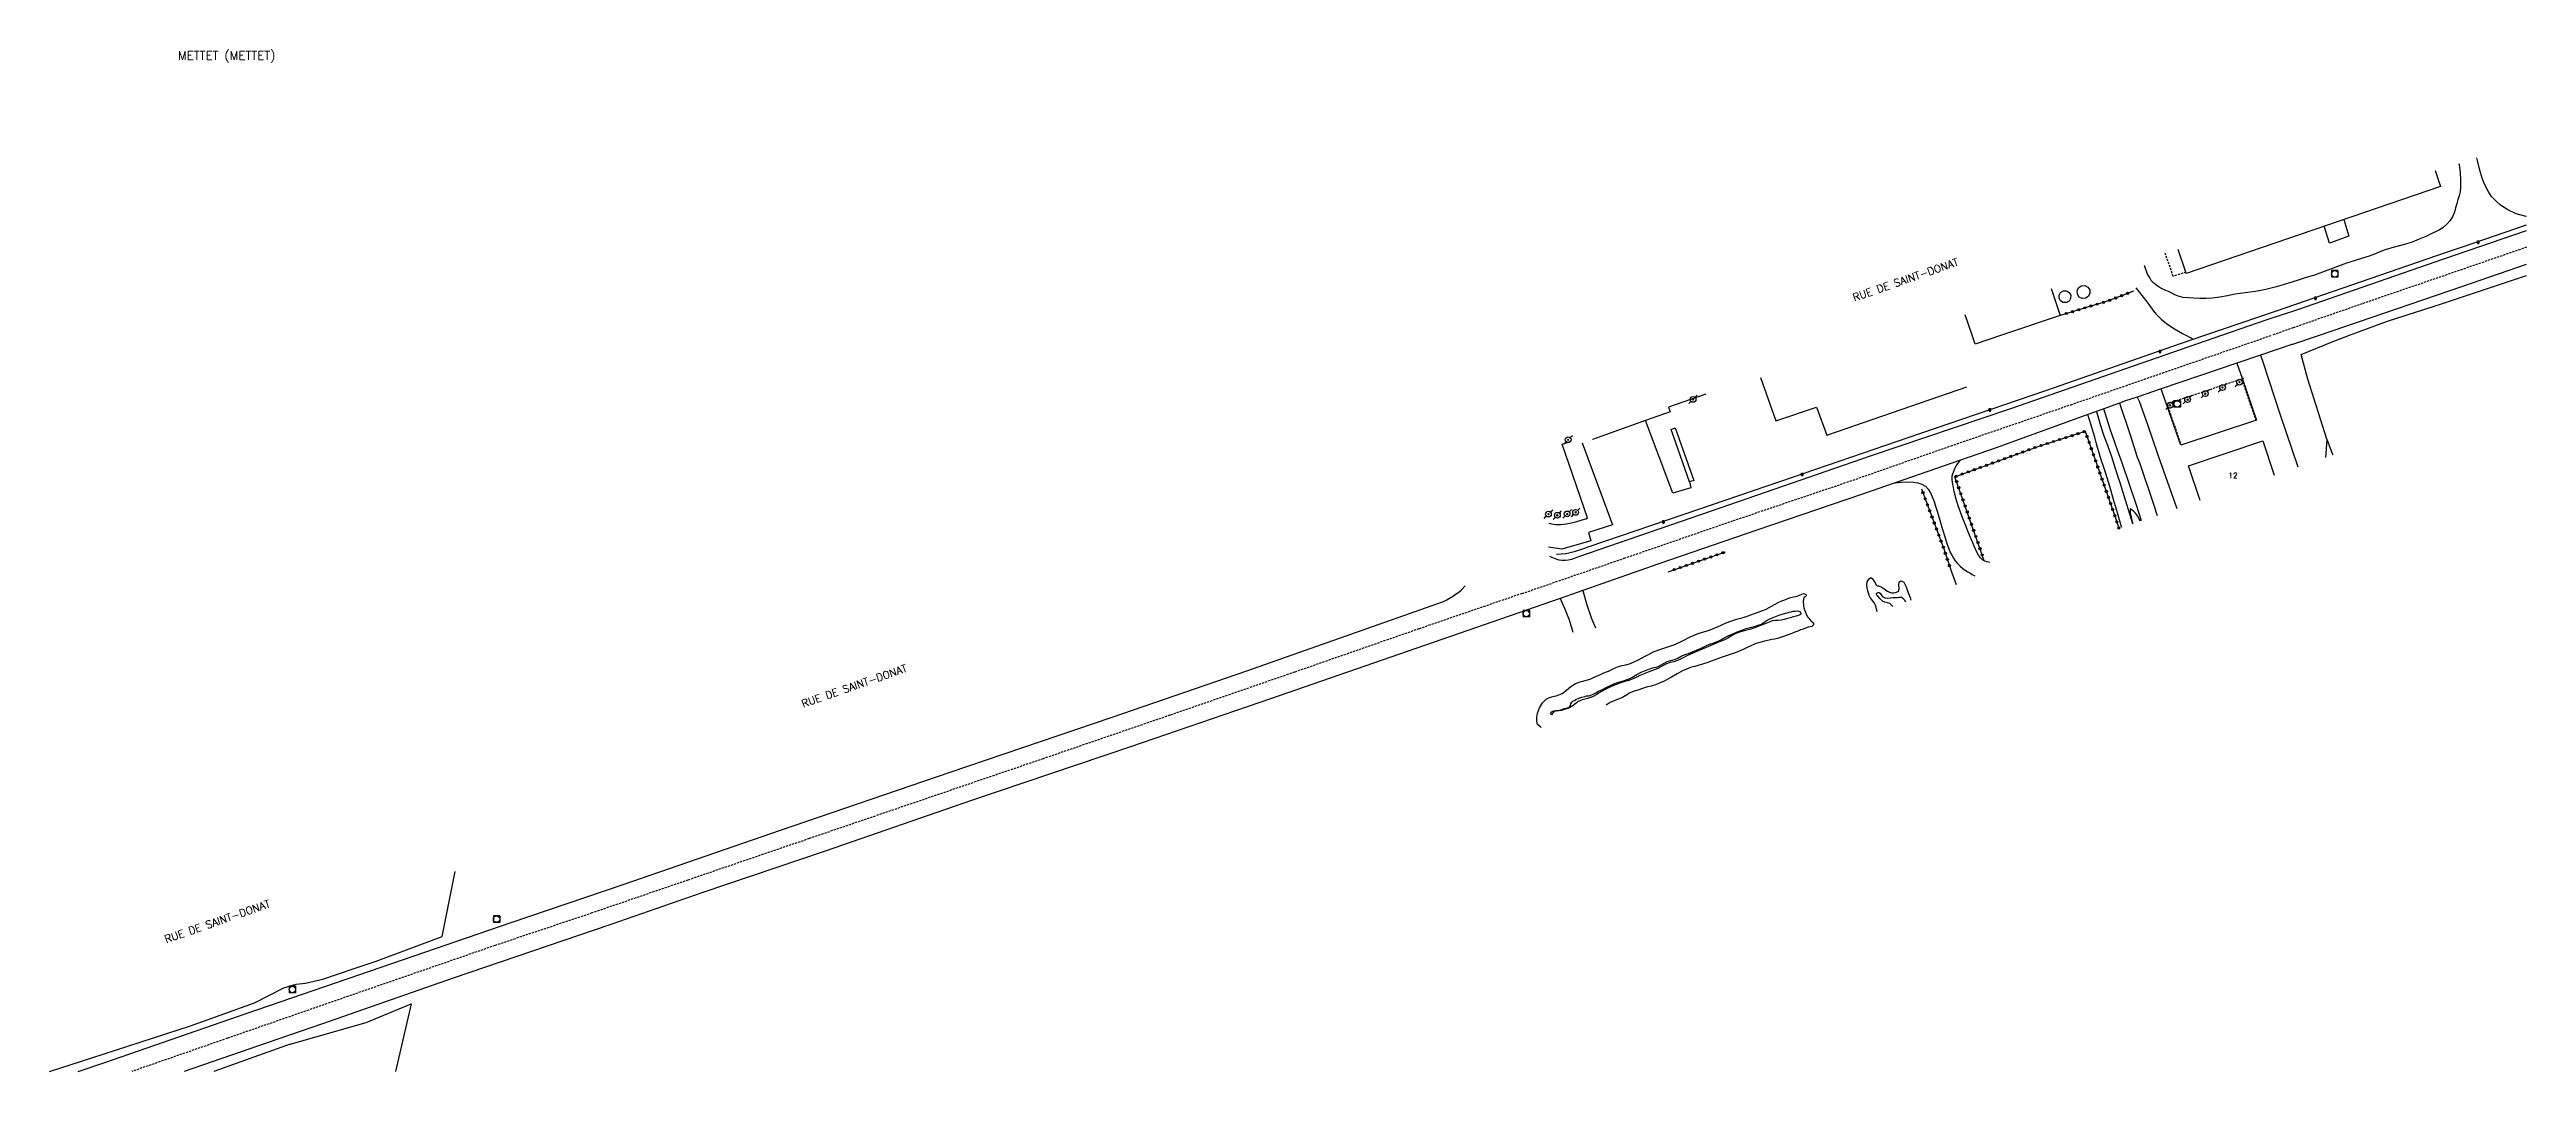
# Model space of a CAD drawing. Header units: millimetres. Extents: x 169000 to 170000, y 110000 to 111000.
# Drawn here: x 169425 to 170000, y 110000 to 110237 of the extents above; entities that cross this region are included whole.
import ezdxf
from ezdxf.enums import TextEntityAlignment as Align

# ---------------------------------------------------------------- set-up
doc = ezdxf.new("R2010")
doc.units = ezdxf.units.MM
doc.linetypes.add('DASHED', pattern=[0.75, 0.5, -0.25])
doc.layers.get('0').update_dxf_attribs({"linetype": 'CONTINUOUS'})
for name, color, linetype in [('W0001', 6, 'DASHED'), ('W0006', 2, 'CONTINUOUS'), ('W0008', 7, 'CONTINUOUS'), ('W0017', 7, 'CONTINUOUS'), ('W0101', 7, 'CONTINUOUS'), ('W0104', 1, 'CONTINUOUS'), ('W0112', 1, 'DASHED'), ('W0211', 2, 'CONTINUOUS'), ('W0214', 2, 'CONTINUOUS'), ('W0323', 7, 'CONTINUOUS'), ('W0330', 7, 'CONTINUOUS'), ('W0333', 7, 'CONTINUOUS'), ('W0401', 7, 'CONTINUOUS'), ('W0420', 7, 'CONTINUOUS'), ('W0473', 7, 'CONTINUOUS'), ('W0980', 7, 'CONTINUOUS'), ('W0989', 7, 'CONTINUOUS'), ('W0991', 7, 'CONTINUOUS')]:
    doc.layers.add(name, color=color, linetype=linetype)
doc.styles.get("Standard").update_dxf_attribs({"font": 'romans.shx', "width": 0.85})

msp = doc.modelspace()

# ---------------------------------------------------------------- texts
at = {"layer": 'W0980'}
msp.add_text('METTET (METTET)', height=2, dxfattribs=at).set_placement((169466.02, 110235.84), align=Align.MIDDLE)
at = {"layer": 'W0989'}
for p in [(169855.83, 110183.9), (169611.75, 110089.56), (169463.86, 110034.85)]:
    msp.add_text('RUE DE SAINT-DONAT', height=1.75, rotation=19.1034, dxfattribs=at).set_placement(p, align=Align.MIDDLE_CENTER)
at = {"layer": 'W0991'}
msp.add_text('12', height=1.25, dxfattribs=at).set_placement((169931.86, 110138.43), align=Align.MIDDLE_CENTER)

# ---------------------------------------------------------------- blocks, each defined once
blk = doc.blocks.new('T401')
for p, q in [((-0.3, 0.3), (0, 0.3)), ((-0.3, -0.25), (-0.3, 0.3)), ((-0.3, 0.15), (0, 0.15)), ((-0.3, 0), (0, 0)), ((0, 0.3), (0, -0.25)), ((-0.3, -0.15), (0, -0.15)), ((-0.3, -0.25), (-0.3, -0.3)), ((-0.3, -0.3), (0, -0.3)), ((0, -0.3), (0, -0.25))]:
    blk.add_line(p, q)
blk = doc.blocks.new('T473')
for p, q in [((-0.166667, 0.166667), (0.166667, -0.166667)), ((-0.166667, -0.166667), (0.166667, 0.166667)), ((0.500001, 0.500001), (1.000002, 1.000002)), ((-1.000002, -1.000002), (-0.500001, -0.500001))]:
    blk.add_line(p, q)
blk.add_ellipse((0, 0), major_axis=(0.471405, 0.471405), ratio=1, start_param=5.4977871438, end_param=11.780972451)
blk = doc.blocks.new('T420')
for p, q in [((0.75, 0.75), (-0.75, 0.75)), ((-0.75, 0.75), (-0.75, -0.75)), ((0.75, 0.75), (0.75, -0.75)), ((0.75, -0.75), (-0.75, -0.75))]:
    blk.add_line(p, q)
blk.add_ellipse((0, 0), major_axis=(-0.53, 0.53), ratio=1, start_param=3.926991, end_param=10.210176)
blk = doc.blocks.new('t323o')
at = {"color": 0, "linetype": 'Continuous'}
for radius in [0.25, 0.15]:
    blk.add_circle((0, 0), radius, dxfattribs=at)

# ---------------------------------------------------------------- linework, layer by layer
at = {"layer": 'W0001'}
for points in [[(170000, 110191.43), (169978.06, 110183.86), (169961.89, 110178.32), (169945.87, 110172.73), (169940.86, 110171)], [(169766.79, 110111.01), (169790.48, 110119.19), (169815.88, 110127.95), (169843.65, 110137.35), (169866.42, 110145.32), (169894.19, 110154.86), (169920.37, 110163.93), (169940.86, 110171)], [(169766.79, 110111.01), (169742.84, 110102.8), (169713.95, 110092.74), (169685.02, 110082.74), (169655.63, 110072.65), (169627.28, 110062.97), (169601.28, 110054.09), (169573.13, 110044.46), (169550.83, 110036.81), (169528.33, 110029.26), (169494.28, 110017.48), (169466.19, 110007.71), (169444, 110000)]]:
    msp.add_lwpolyline(points, dxfattribs=at)
at = {"layer": 'W0006'}
for points in [[(169946.93, 110176.95), (169980.8, 110188.76), (170000, 110195.32)], [(169929.24, 110171), (169939.79, 110174.62), (169946.93, 110176.95)], [(169773.18, 110119.66), (169773.9, 110119.35), (169774.61, 110119.03), (169775.35, 110118.82), (169776.05, 110118.74), (169776.78, 110118.75), (169777.49, 110118.82), (169778.34, 110119.01), (169779.17, 110119.29), (169780, 110119.57), (169813, 110130.98), (169847.72, 110142.96), (169880.31, 110154.02), (169917.87, 110167.1), (169929.24, 110171)], [(169805.67, 110136.97), (169805.98, 110135.57), (169801.77, 110134.33), (169795.43, 110151.21)], [(169780.77, 110145.99), (169787.82, 110126.99), (169782.19, 110125.19), (169782.74, 110123.27), (169776.06, 110121.35), (169772.96, 110121.77)]]:
    msp.add_lwpolyline(points, dxfattribs=at)
at = {"layer": 'W0008'}
for points in [[(169941.93, 110176.67), (169981.41, 110190.27), (169985.4, 110191.64), (170000, 110196.65)], [(169951.93, 110171), (169985.01, 110182.32), (170000, 110187.51)], [(169925.3, 110171), (169941.93, 110176.67)], [(169945.79, 110168.9), (169938.25, 110166.35), (169932.79, 110164.5), (169915.19, 110158.54), (169909.62, 110156.65), (169906.91, 110155.73), (169905.54, 110155.23), (169901.91, 110153.92), (169900.15, 110153.28), (169898.19, 110152.57), (169877.14, 110144.95), (169868.56, 110141.98), (169853.4, 110136.74), (169845.61, 110134.04), (169821.31, 110125.72), (169798.56, 110117.9), (169780.9, 110111.72), (169775.66, 110109.88), (169773.65, 110109.18), (169752.22, 110101.76), (169708.42, 110086.54), (169675.89, 110075.43), (169638.93, 110062.9), (169605.01, 110051.2), (169576.62, 110041.58), (169555.25, 110034.14), (169518.65, 110021.64), (169488.25, 110011.1), (169477.89, 110007.5)], [(169774.76, 110120.15), (169774.76, 110120.15), (169774.76, 110120.15), (169774.76, 110120.15), (169774.76, 110120.15), (169776.93, 110120.27), (169776.93, 110120.27), (169776.93, 110120.27), (169777.66, 110120.43), (169779.17, 110120.83), (169780.64, 110121.33), (169782.12, 110121.84), (169804.42, 110129.41), (169826.87, 110137.14), (169859.4, 110148.29), (169888.37, 110158.2), (169919.67, 110169.08), (169925.3, 110171)], [(169945.79, 110168.9), (169951.93, 110171)], [(169501.92, 110024.26), (169532.05, 110034.6), (169558.07, 110043.46), (169594.64, 110056.02), (169634.01, 110069.51), (169671.66, 110082.33), (169702.87, 110093.08), (169748.53, 110109.13), (169749.32, 110109.57), (169750.1, 110110), (169750.86, 110110.47), (169751.51, 110110.9), (169752.13, 110111.36), (169752.73, 110111.85), (169753.59, 110112.77), (169753.59, 110112.77), (169753.59, 110112.77), (169753.59, 110112.77)], [(169431.58, 110000), (169437.74, 110002.12), (169470.57, 110013.44), (169501.92, 110024.26)], [(169477.89, 110007.5), (169456.14, 110000)]]:
    msp.add_lwpolyline(points, dxfattribs=at)
at = {"layer": 'W0017'}
for points in [[(170000, 110198.61), (169999.63, 110198.64), (169997.64, 110199.22), (169995.7, 110200.09), (169993.97, 110201.22), (169992.89, 110202.18), (169991.9, 110203.26), (169991.07, 110204.45), (169990.55, 110205.43), (169990.12, 110206.46), (169989.73, 110207.51), (169989.17, 110209.37), (169988.72, 110211.27), (169988.47, 110212.19)], [(169984.31, 110210.92), (169984.36, 110210.68), (169984.61, 110208.72), (169984.7, 110207.09), (169984.69, 110205.45), (169984.64, 110204.3), (169984.37, 110203.4), (169984.1, 110202.51), (169983.83, 110201.61), (169983.56, 110200.61), (169983.29, 110199.62), (169982.91, 110198.68), (169982.27, 110197.68), (169981.49, 110196.76), (169980.6, 110195.97), (169979.84, 110195.49), (169979.01, 110195.09), (169978.17, 110194.71), (169976.62, 110193.97), (169975.05, 110193.28), (169973.46, 110192.65), (169971.37, 110192), (169969.26, 110191.44), (169967.16, 110190.82), (169965.92, 110190.35), (169964.69, 110189.85), (169963.45, 110189.38), (169961.72, 110188.81), (169959.98, 110188.28), (169958.24, 110187.73), (169956.37, 110187.03), (169954.51, 110186.31), (169952.64, 110185.61), (169950.76, 110184.98), (169948.87, 110184.38), (169946.98, 110183.8), (169944.49, 110183.01), (169942, 110182.24), (169939.49, 110181.59), (169937.12, 110181.16), (169934.72, 110180.84), (169932.33, 110180.5), (169930.57, 110180.17), (169928.81, 110179.84), (169927.04, 110179.61), (169925.62, 110179.54), (169924.19, 110179.54), (169922.77, 110179.6), (169921.54, 110179.67), (169920.32, 110179.78), (169919.15, 110180.04), (169918.38, 110180.36), (169917.63, 110180.75), (169916.88, 110181.14), (169916.14, 110181.47), (169915.39, 110181.8), (169914.69, 110182.19), (169914.26, 110182.47), (169913.84, 110182.77), (169913.46, 110183.1), (169912.9, 110183.74), (169912.44, 110184.46), (169912.04, 110185.22), (169911.77, 110185.86), (169911.55, 110186.52), (169911.32, 110187.19)], [(169909.3, 110182.02), (169910.15, 110180.92), (169911, 110179.83), (169911.84, 110178.73), (169912.53, 110177.79), (169913.22, 110176.84), (169913.96, 110175.95), (169915.3, 110174.67), (169916.76, 110173.53), (169918.29, 110172.49), (169919.21, 110171.94), (169920.15, 110171.42), (169920.93, 110171)], [(169920.93, 110171), (169921.1, 110170.91), (169921.61, 110170.63), (169922.11, 110170.36), (169922.62, 110170.09)], [(169938.25, 110166.35), (169938.76, 110164.83), (169942.73, 110152.74), (169946.94, 110140.41)], [(169822.18, 110161.19), (169825.71, 110151.13), (169835.13, 110154.31), (169837.54, 110147.79), (169870.08, 110158.99)], [(169932.79, 110164.5), (169934.03, 110161.03), (169937.32, 110151.24), (169919.77, 110145.47), (169915.47, 110157.65), (169915.19, 110158.54)], [(169905.54, 110155.23), (169907.96, 110147.85), (169909.65, 110142.71), (169910.2, 110141.24), (169913.31, 110131.97), (169914.26, 110129.16)], [(169909.62, 110156.65), (169910.08, 110155.68), (169911.96, 110150.51), (169914.43, 110143.21), (169918.86, 110130.75)], [(169906.07, 110126.34), (169906.01, 110126.52), (169905.02, 110129.76), (169904.14, 110132.81), (169903.29, 110135.86), (169902.37, 110138.9), (169901.83, 110140.49), (169901.28, 110142.08), (169900.77, 110143.68), (169900.44, 110144.9), (169900.13, 110146.12), (169899.81, 110147.34), (169899.51, 110148.35), (169899.2, 110149.36), (169898.88, 110150.36), (169898.65, 110151.1), (169898.42, 110151.83), (169898.19, 110152.57)], [(169900.15, 110153.28), (169900.46, 110152.2), (169900.76, 110151.12), (169901.08, 110150.04), (169901.89, 110147.63), (169902.77, 110145.23), (169903.63, 110142.83), (169904.61, 110139.82), (169905.55, 110136.79), (169906.49, 110133.76), (169907.52, 110130.51), (169908.56, 110127.27), (169908.58, 110127.21)], [(169910.65, 110127.92), (169909.45, 110131.5), (169906.18, 110141.12), (169905.05, 110144.31), (169903.27, 110149.44), (169901.91, 110153.92)], [(169781.61, 110128.38), (169781.97, 110128.57), (169776.09, 110145.69), (169778.01, 110146.33)], [(169875.37, 110118.19), (169874.8, 110118.37), (169874.23, 110118.54), (169874.12, 110118.6), (169873.71, 110118.8), (169873.2, 110119.31), (169872.77, 110119.94), (169872.4, 110120.6), (169872.04, 110121.3), (169871.73, 110122.02), (169871.43, 110122.75), (169871.05, 110123.67), (169870.68, 110124.59), (169870.31, 110125.51), (169869.73, 110126.97), (169869.15, 110128.42), (169868.6, 110129.88), (169868.08, 110131.39), (169867.6, 110132.9), (169867.2, 110134.43), (169867.06, 110135.06), (169866.94, 110135.68), (169866.83, 110136.31), (169866.73, 110136.85), (169866.65, 110137.4), (169866.63, 110137.94), (169866.69, 110138.37), (169866.8, 110138.81), (169866.93, 110139.23), (169867.17, 110139.81), (169867.45, 110140.37), (169867.77, 110140.91), (169868.02, 110141.27), (169868.29, 110141.62), (169868.56, 110141.98)], [(169853.4, 110136.74), (169854.83, 110136.84), (169856.26, 110136.95), (169857.66, 110136.87), (169858.66, 110136.69), (169859.65, 110136.42), (169860.49, 110135.96), (169861.12, 110135.26), (169861.61, 110134.39), (169862.04, 110133.48), (169862.48, 110132.4), (169862.82, 110131.29), (169863.16, 110130.16), (169863.81, 110128.02), (169864.43, 110125.86), (169865.09, 110123.72), (169865.43, 110122.65), (169865.78, 110121.6), (169866.21, 110120.57), (169866.56, 110119.88), (169866.94, 110119.2), (169867.38, 110118.57), (169867.91, 110117.95), (169868.49, 110117.38), (169869.11, 110116.86), (169869.71, 110116.42), (169870.33, 110116.01), (169870.96, 110115.63), (169871.28, 110115.46), (169871.6, 110115.29), (169871.92, 110115.12)], [(169773.05, 110127.32), (169773.3, 110127.25), (169774.55, 110127.05), (169775.79, 110127.04), (169777.04, 110127.17), (169778.28, 110127.39), (169779.54, 110127.7), (169780.78, 110128.11), (169781.61, 110128.38), (169782.02, 110128.51)], [(169775.66, 110109.88), (169776.66, 110107.59), (169777.71, 110104.88), (169778.56, 110102.05)], [(169780.9, 110111.72), (169781.77, 110108.62), (169782.92, 110105.2), (169783.84, 110103.03)]]:
    msp.add_lwpolyline(points, dxfattribs=at)
msp.add_lwpolyline([(169805.67, 110136.97), (169801.39, 110149.11), (169802.37, 110149.51), (169806.68, 110137.29)], close=True, dxfattribs=at)
at = {"layer": 'W0101'}
for points in [[(169978.81, 110209.23), (169980.06, 110205.57), (169921.02, 110185.34)], [(169921.02, 110185.34), (169920.91, 110185.67), (169919.11, 110190.92)], [(169809.44, 110157.28), (169800.83, 110154.3), (169801.21, 110153.21), (169795.43, 110151.21), (169783.14, 110146.81), (169783.14, 110146.81), (169783.14, 110146.81), (169783.14, 110146.81)], [(169921.5, 110140.69), (169938.77, 110146.46), (169941.43, 110138.52)], [(169924.21, 110132.59), (169921.5, 110140.69)]]:
    msp.add_lwpolyline(points, dxfattribs=at)
at = {"layer": 'W0104'}
for points in [[(169957.56, 110197.86), (169958.72, 110194.01), (169954.24, 110192.4), (169953.06, 110196.32)], [(169889.61, 110181.87), (169891.73, 110175.62), (169878.1, 110171)], [(169871.28, 110171), (169869.67, 110175.75)], [(169878.1, 110171), (169871.98, 110168.93), (169871.28, 110171)]]:
    msp.add_lwpolyline(points, dxfattribs=at)
for points in [[(169892.49, 110181.29), (169893.21, 110181.28), (169893.83, 110180.91), (169894.18, 110180.28), (169894.17, 110179.55), (169893.8, 110178.93), (169893.17, 110178.58), (169892.44, 110178.59), (169891.82, 110178.96), (169891.47, 110179.6), (169891.48, 110180.32), (169891.85, 110180.94)], [(169896.64, 110182.46), (169897.43, 110182.52), (169898.14, 110182.18), (169898.59, 110181.54), (169898.65, 110180.75), (169898.32, 110180.04), (169897.67, 110179.59), (169896.88, 110179.53), (169896.17, 110179.87), (169895.73, 110180.51), (169895.66, 110181.3), (169896, 110182.01)]]:
    msp.add_lwpolyline(points, close=True, dxfattribs=at)
at = {"layer": 'W0112'}
for points in [[(169920.91, 110185.67), (169917.98, 110184.66), (169916.15, 110190.01)], [(169919.66, 110145.91), (169916.61, 110155.1), (169933.85, 110160.86), (169937.1, 110151.37)]]:
    msp.add_lwpolyline(points, dxfattribs=at)
at = {"layer": 'W0211'}
for points in [[(169953.66, 110146.86), (169953.48, 110144.62), (169953.32, 110142.61)], [(169910.33, 110127.81), (169910.07, 110128.32), (169909.67, 110129.04), (169909.2, 110129.69), (169908.83, 110130.06), (169908.43, 110130.4), (169908.03, 110130.75)], [(169849.27, 110110.48), (169849.19, 110110.66), (169849.08, 110110.9), (169849.08, 110111.08), (169849.16, 110111.13), (169849.29, 110111.16), (169849.42, 110111.19), (169849.51, 110111.21), (169849.61, 110111.23), (169849.7, 110111.24), (169849.97, 110111.07), (169850.17, 110110.74), (169850.4, 110110.43), (169850.63, 110110.26), (169850.88, 110110.1), (169851.13, 110109.98), (169851.7, 110109.91), (169852.3, 110109.99), (169852.91, 110110.07), (169853.26, 110110.08), (169853.6, 110110.08), (169853.95, 110110.09), (169854.27, 110110.14), (169854.58, 110110.2), (169854.87, 110110.17), (169855.1, 110110.03), (169855.3, 110109.83), (169855.49, 110109.61), (169855.84, 110109.05)], [(169852.87, 110108.03), (169852.58, 110108.34), (169852.16, 110108.67), (169851.62, 110108.88), (169851.03, 110109.01), (169850.49, 110109.21), (169849.96, 110109.74), (169849.47, 110110.35), (169849.27, 110110.48)]]:
    msp.add_lwpolyline(points, dxfattribs=at)
msp.add_lwpolyline([(169773.63, 110082.83), (169773.57, 110082.94), (169773.51, 110083.05), (169773.47, 110083.17), (169773.47, 110083.21), (169773.46, 110083.26), (169773.47, 110083.3), (169773.54, 110083.43), (169773.67, 110083.52), (169773.82, 110083.61), (169774.24, 110083.77), (169774.73, 110083.81), (169775.21, 110083.87), (169775.8, 110084.03), (169776.38, 110084.21), (169776.97, 110084.39), (169777.26, 110084.46), (169777.55, 110084.53), (169777.8, 110084.64), (169778.02, 110084.97), (169778.15, 110085.39), (169778.34, 110085.76), (169778.61, 110085.99), (169778.94, 110086.18), (169779.27, 110086.36), (169779.94, 110086.68), (169780.65, 110086.93), (169781.37, 110087.13), (169781.79, 110087.21), (169782.22, 110087.26), (169782.64, 110087.35), (169783.3, 110087.62), (169783.94, 110087.97), (169784.58, 110088.32), (169785.1, 110088.57), (169785.62, 110088.83), (169786.14, 110089.08), (169786.8, 110089.41), (169787.47, 110089.74), (169788.14, 110090.04), (169789.22, 110090.41), (169790.32, 110090.72), (169791.4, 110091.09), (169792.43, 110091.61), (169793.42, 110092.2), (169794.45, 110092.74), (169795.24, 110093.07), (169796.05, 110093.38), (169796.86, 110093.65), (169797.39, 110093.79), (169797.91, 110093.93), (169798.42, 110094.09), (169799.13, 110094.43), (169799.82, 110094.83), (169800.52, 110095.2), (169801.33, 110095.46), (169802.17, 110095.67), (169802.96, 110095.98), (169803.22, 110096.14), (169803.48, 110096.32), (169803.74, 110096.48), (169804.3, 110096.71), (169804.87, 110096.89), (169805.45, 110097.08), (169806.38, 110097.45), (169807.3, 110097.85), (169808.22, 110098.27), (169808.69, 110098.5), (169809.16, 110098.73), (169809.63, 110098.95), (169810.13, 110099.14), (169810.63, 110099.31), (169811.14, 110099.5), (169811.74, 110099.73), (169812.33, 110099.97), (169812.92, 110100.24), (169813.2, 110100.4), (169813.47, 110100.55), (169813.75, 110100.71), (169814.64, 110101.16), (169815.54, 110101.57), (169816.45, 110101.97), (169816.95, 110102.18), (169817.44, 110102.38), (169817.95, 110102.57), (169818.84, 110102.86), (169819.75, 110103.12), (169820.66, 110103.38), (169821.24, 110103.54), (169821.83, 110103.7), (169822.39, 110103.93), (169822.78, 110104.18), (169823.15, 110104.46), (169823.53, 110104.73), (169824.04, 110104.99), (169824.57, 110105.21), (169825.1, 110105.43), (169825.89, 110105.75), (169826.68, 110106.04), (169827.48, 110106.3), (169827.93, 110106.43), (169828.39, 110106.54), (169828.85, 110106.65), (169829.29, 110106.76), (169829.73, 110106.88), (169830.18, 110106.93), (169830.62, 110106.96), (169831.07, 110106.94), (169831.38, 110106.77), (169831.47, 110106.59), (169831.53, 110106.38), (169831.51, 110106.2), (169831.41, 110106.11), (169831.26, 110106.04), (169831.11, 110105.97), (169830.46, 110105.73), (169829.78, 110105.57), (169829.09, 110105.4), (169828.39, 110105.18), (169827.68, 110104.96), (169826.97, 110104.79), (169826.28, 110104.73), (169825.58, 110104.71), (169824.9, 110104.63), (169824.14, 110104.39), (169823.39, 110104.06), (169822.65, 110103.74), (169821.73, 110103.39), (169820.82, 110103.04), (169819.89, 110102.73), (169818.71, 110102.42), (169817.53, 110102.15), (169816.4, 110101.76), (169815.79, 110101.41), (169815.2, 110101.02), (169814.59, 110100.66), (169813.92, 110100.34), (169813.23, 110100.06), (169812.53, 110099.77), (169811.86, 110099.47), (169811.18, 110099.18), (169810.5, 110098.89), (169809.57, 110098.48), (169808.63, 110098.08), (169807.7, 110097.68), (169806.82, 110097.32), (169805.93, 110096.96), (169805.07, 110096.57), (169804.34, 110096.18), (169803.62, 110095.77), (169802.88, 110095.42), (169802.05, 110095.16), (169801.2, 110094.96), (169800.37, 110094.7), (169799.68, 110094.37), (169799, 110093.99), (169798.31, 110093.63), (169797.69, 110093.37), (169797.06, 110093.12), (169796.43, 110092.88), (169795.67, 110092.57), (169794.9, 110092.26), (169794.14, 110091.95), (169793.43, 110091.62), (169792.72, 110091.28), (169791.99, 110090.98), (169791.32, 110090.75), (169790.63, 110090.55), (169789.94, 110090.34), (169788.63, 110089.85), (169787.34, 110089.31), (169786.07, 110088.71), (169785.1, 110088.15), (169784.14, 110087.55), (169783.15, 110087.02), (169781.98, 110086.63), (169780.78, 110086.33), (169779.68, 110085.84), (169779.34, 110085.58), (169779.01, 110085.3), (169778.67, 110085.03), (169778.27, 110084.76), (169777.86, 110084.51), (169777.45, 110084.27), (169775.84, 110083.86), (169774.17, 110083.58)], close=True, dxfattribs=at)
at = {"layer": 'W0214'}
for points in [[(169953.66, 110146.86), (169954.88, 110143.55), (169955.01, 110143.19)], [(169908.65, 110127.23), (169908.52, 110127.65), (169908.1, 110129.79), (169908.07, 110130.11), (169908.05, 110130.43), (169908.03, 110130.75)], [(169849.32, 110106.8), (169849.16, 110107.06), (169849.08, 110107.41), (169849.02, 110107.78), (169848.94, 110108.14), (169848.57, 110108.81), (169848.08, 110109.43), (169847.64, 110110.08), (169847.42, 110110.58), (169847.22, 110111.1), (169847.07, 110111.62), (169846.91, 110112.33), (169846.83, 110113.06), (169846.96, 110113.72), (169847.18, 110114.13), (169847.48, 110114.52), (169847.78, 110114.7), (169848.05, 110114.53), (169848.33, 110114.18), (169848.58, 110113.8), (169848.76, 110113.46), (169848.93, 110113.11), (169849.16, 110112.86), (169849.36, 110112.8), (169849.58, 110112.77), (169849.8, 110112.74), (169850.31, 110112.49), (169850.79, 110112.14), (169851.27, 110111.81), (169851.68, 110111.55), (169852.11, 110111.3), (169852.54, 110111.15), (169853.15, 110111.15), (169853.77, 110111.29), (169854.24, 110111.56), (169854.36, 110112.23), (169854.24, 110113.11), (169854.45, 110113.78), (169854.55, 110113.84), (169854.66, 110113.9), (169854.76, 110113.95), (169855.45, 110113.64), (169855.94, 110112.53), (169856.36, 110111.39), (169856.89, 110110.1), (169857.08, 110109.47)], [(169771.21, 110079.91), (169771.12, 110079.94), (169771.06, 110080.01), (169770.4, 110080.6), (169770.2, 110081.38), (169770.24, 110082.32), (169770.41, 110083.23), (169770.83, 110084.45), (169771.51, 110085.6), (169772.4, 110086.48), (169773.18, 110086.84), (169774.05, 110087.07), (169774.92, 110087.33), (169775.31, 110087.49), (169775.7, 110087.64), (169776.08, 110087.82), (169777.15, 110088.53), (169778.14, 110089.38), (169779.2, 110090.1), (169780.31, 110090.51), (169781.48, 110090.8), (169782.62, 110091.15), (169783.36, 110091.47), (169784.09, 110091.82), (169784.83, 110092.15), (169785.51, 110092.44), (169786.2, 110092.72), (169786.89, 110093), (169787.65, 110093.37), (169788.4, 110093.74), (169789.17, 110094.06), (169790.02, 110094.29), (169790.89, 110094.47), (169791.74, 110094.68), (169793.69, 110095.51), (169795.56, 110096.55), (169797.47, 110097.51), (169799.05, 110098.09), (169800.65, 110098.62), (169802.24, 110099.2), (169804.04, 110100.05), (169805.82, 110100.96), (169807.65, 110101.74), (169808.45, 110101.97), (169809.26, 110102.19), (169810.06, 110102.42), (169812.16, 110103.24), (169814.22, 110104.17), (169816.33, 110104.96), (169816.93, 110105.12), (169817.53, 110105.27), (169818.13, 110105.44), (169819.03, 110105.74), (169819.92, 110106.07), (169820.8, 110106.4), (169821.64, 110106.69), (169822.49, 110106.98), (169823.31, 110107.31), (169824.36, 110107.85), (169825.38, 110108.45), (169826.42, 110109), (169827.1, 110109.3), (169827.79, 110109.58), (169828.49, 110109.84), (169829.2, 110110.05), (169829.93, 110110.24), (169830.65, 110110.42), (169831.39, 110110.72), (169832.13, 110111.02), (169832.64, 110110.87), (169832.7, 110110.78), (169832.74, 110110.68), (169832.77, 110110.58), (169832.69, 110110.4), (169832.49, 110110.24), (169832.32, 110110.06), (169832.24, 110109.91), (169832.17, 110109.75), (169832.11, 110109.59), (169832.06, 110109.26), (169832.08, 110108.91), (169832.11, 110108.57), (169832.17, 110108.12), (169832.25, 110107.68), (169832.36, 110107.25), (169832.58, 110106.66), (169832.85, 110106.09), (169833.17, 110105.55), (169833.37, 110105.26), (169833.58, 110104.97), (169833.81, 110104.7), (169834.05, 110104.5), (169834.31, 110104.3), (169834.45, 110104.07), (169834.46, 110103.92), (169834.44, 110103.77), (169834.39, 110103.63), (169834.11, 110103.38), (169833.67, 110103.27), (169833.21, 110103.16), (169832.63, 110102.95), (169832.04, 110102.74), (169831.45, 110102.54), (169830.79, 110102.28), (169830.13, 110102.02), (169829.47, 110101.76), (169828.36, 110101.34), (169827.24, 110100.94), (169826.11, 110100.6), (169825.45, 110100.44), (169824.8, 110100.31), (169824.14, 110100.17), (169823.06, 110099.92), (169821.99, 110099.66), (169820.94, 110099.31), (169820.59, 110099.17), (169820.24, 110099.01), (169819.89, 110098.85), (169819.07, 110098.47), (169818.27, 110098.07), (169817.45, 110097.7), (169816.08, 110097.16), (169814.68, 110096.67), (169813.29, 110096.19), (169812.42, 110095.88), (169811.55, 110095.57), (169810.68, 110095.27), (169809.69, 110094.94), (169808.7, 110094.63), (169807.7, 110094.32), (169806.93, 110094.09), (169806.15, 110093.87), (169805.38, 110093.61), (169804.06, 110093.02), (169802.78, 110092.32), (169801.51, 110091.62), (169800.64, 110091.14), (169799.77, 110090.66), (169798.88, 110090.23), (169798.33, 110090.01), (169797.77, 110089.8), (169797.2, 110089.63), (169796.77, 110089.52), (169796.33, 110089.42), (169795.89, 110089.31), (169795.22, 110089.1), (169794.56, 110088.85), (169793.89, 110088.63), (169793.46, 110088.52), (169793.03, 110088.42), (169792.61, 110088.29), (169791.74, 110087.88), (169790.92, 110087.36), (169790.08, 110086.87), (169789.14, 110086.47), (169788.17, 110086.11), (169787.24, 110085.7), (169786.3, 110085.1)]]:
    msp.add_lwpolyline(points, dxfattribs=at)
at = {"layer": 'W0323'}
for points in [[(169908.78, 110181.27), (169902.92, 110179), (169891.73, 110175.62)], [(169874.12, 110118.6), (169867.29, 110138.13), (169886.6, 110145.17), (169897.55, 110148.68), (169904.68, 110128.39), (169905.37, 110126.1)], [(169859.55, 110135.3), (169864.73, 110121.42), (169866.49, 110116.08)], [(169800.69, 110116.05), (169814.06, 110120.7)]]:
    msp.add_lwpolyline(points, dxfattribs=at)
at = {"layer": 'W0330'}
for points in [[(169958.92, 110171), (169967.72, 110174.27), (169980.47, 110178.35), (170000, 110184.84)], [(169953.66, 110146.86), (169949.23, 110160.82), (169947.66, 110166.5), (169954.85, 110169.49), (169958.92, 110171)], [(169500.73, 110025.63), (169516.1, 110031.34), (169519.1, 110046.46)], [(169424.9, 110000), (169434.69, 110003.2), (169457.66, 110010.62), (169472.47, 110015.94), (169479.32, 110019.44), (169482.13, 110020.25), (169484.35, 110020.48), (169488.37, 110021.47), (169495.4, 110023.82), (169500.73, 110025.63)], [(169480.8, 110006.33), (169498.42, 110011.38), (169508.85, 110015.71), (169505.19, 110000)], [(169480.8, 110006.33), (169463.03, 110000)]]:
    msp.add_lwpolyline(points, dxfattribs=at)
at = {"layer": 'W0333'}
msp.add_lwpolyline([(169866.49, 110116.08), (169867.56, 110113.08)], dxfattribs=at)

# ---------------------------------------------------------------- block references
at = {"layer": 'W0323'}
for p, rotation in [((169897.47, 110177.36), 196.7710310716432), ((169898.91, 110177.79), 196.7710310716432), ((169900.34, 110178.22), 196.7710310716432), ((169901.78, 110178.65), 196.7710310716432), ((169903.21, 110179.11), 201.1928405969657), ((169904.61, 110179.65), 201.1928405969657), ((169906.01, 110180.19), 201.1928405969657), ((169907.4, 110180.74), 201.1928405969657), ((169893.16, 110176.06), 196.7710310716432), ((169894.6, 110176.49), 196.7710310716432), ((169896.03, 110176.92), 196.7710310716432), ((169897.32, 110148.6), 17.75131338182697), ((169880.27, 110142.86), 20.03813469430232), ((169881.68, 110143.37), 20.03813469430232), ((169883.08, 110143.89), 20.03813469430232), ((169884.49, 110144.4), 20.03813469430232), ((169885.9, 110144.92), 20.03813469430232), ((169887.32, 110145.4), 17.75131338182697), ((169888.75, 110145.86), 17.75131338182697), ((169890.18, 110146.32), 17.75131338182697), ((169891.61, 110146.77), 17.75131338182697), ((169893.04, 110147.23), 17.75131338182697), ((169894.47, 110147.69), 17.75131338182697), ((169895.89, 110148.15), 17.75131338182697), ((169897.97, 110147.49), 289.3532878171552), ((169898.47, 110146.07), 289.3532878171552), ((169898.96, 110144.66), 289.3532878171552), ((169899.46, 110143.24), 289.3532878171552), ((169867.58, 110138.24), 20.03813469430232), ((169867.69, 110137.01), 109.2721422279719), ((169868.99, 110138.75), 20.03813469430232), ((169870.4, 110139.26), 20.03813469430232), ((169871.81, 110139.78), 20.03813469430232), ((169873.22, 110140.29), 20.03813469430232), ((169874.63, 110140.8), 20.03813469430232), ((169876.04, 110141.32), 20.03813469430232), ((169877.45, 110141.83), 20.03813469430232), ((169878.86, 110142.35), 20.03813469430232), ((169899.96, 110141.83), 289.3532878171552), ((169900.46, 110140.41), 289.3532878171552), ((169900.95, 110139), 289.3532878171552), ((169901.45, 110137.58), 289.3532878171552), ((169859.88, 110134.42), 290.4669200313386), ((169860.4, 110133.01), 290.4669200313386), ((169860.93, 110131.61), 290.4669200313386), ((169868.18, 110135.59), 109.2721422279719), ((169868.68, 110134.17), 109.2721422279719), ((169869.17, 110132.76), 109.2721422279719), ((169869.67, 110131.34), 109.2721422279719), ((169901.95, 110136.17), 289.3532878171552), ((169902.44, 110134.75), 289.3532878171552), ((169902.94, 110133.34), 289.3532878171552), ((169903.44, 110131.92), 289.3532878171552), ((169861.45, 110130.2), 290.4669200313386), ((169861.97, 110128.8), 290.4669200313386), ((169862.5, 110127.39), 290.4669200313386), ((169863.02, 110125.99), 290.4669200313386), ((169870.16, 110129.93), 109.2721422279719), ((169870.66, 110128.51), 109.2721422279719), ((169871.15, 110127.09), 109.2721422279719), ((169871.65, 110125.68), 109.2721422279719), ((169903.93, 110130.51), 289.3532878171552), ((169904.43, 110129.09), 289.3532878171552), ((169904.9, 110127.67), 286.9184748293933), ((169905.34, 110126.23), 286.9184748293933), ((169812.03, 110119.99), 19.15690041618517), ((169813.44, 110120.48), 19.15690041618517), ((169863.55, 110124.58), 290.4669200313386), ((169864.07, 110123.17), 290.4669200313386), ((169864.6, 110121.77), 290.4669200313386), ((169865.08, 110120.35), 288.2899780847505), ((169872.14, 110124.26), 109.2721422279719), ((169872.64, 110122.85), 109.2721422279719), ((169873.13, 110121.43), 109.2721422279719), ((169873.63, 110120.01), 109.2721422279719), ((169802.11, 110116.54), 19.15690041618517), ((169803.53, 110117.04), 19.15690041618517), ((169804.94, 110117.53), 19.15690041618517), ((169806.36, 110118.02), 19.15690041618517), ((169807.78, 110118.51), 19.15690041618517), ((169809.19, 110119.01), 19.15690041618517), ((169810.61, 110119.5), 19.15690041618517), ((169865.55, 110118.93), 288.2899780847505), ((169866.02, 110117.5), 288.2899780847505)]:
    msp.add_blockref('t323o', p, dxfattribs=dict(at, rotation=rotation))
at = {"layer": 'W0401', "rotation": 359.9999899820874}
for p in [(169988.94, 110192.64), (169951.17, 110179.6), (169915.06, 110167.25)]:
    msp.add_blockref('T401', p, dxfattribs=at)
at = {"layer": 'W0401'}
for p in [(169875.53, 110153.66), (169832.01, 110138.69), (169799.81, 110127.68)]:
    msp.add_blockref('T401', p, dxfattribs=at)
at = {"layer": 'W0420', "rotation": 359.9999899820874}
for p in [(169955.49, 110185.26), (169918.91, 110155.05), (169767.78, 110106.34), (169528.7, 110035.39), (169481.27, 110019.04)]:
    msp.add_blockref('T420', p, dxfattribs=at)
at = {"layer": 'W0473', "rotation": 359.9999899820874}
for p in [(169933.39, 110160.09), (169806.49, 110156.11), (169917.24, 110154.75), (169921.33, 110156.08), (169925.44, 110157.43), (169929.45, 110158.85), (169777.5, 110146.73), (169772.91, 110129.46), (169774.99, 110129.19), (169777.25, 110129.49), (169779.24, 110129.86)]:
    msp.add_blockref('T473', p, dxfattribs=at)

msp.set_redraw_order([(e.dxf.handle, doc.entitydb.next_handle()) for e in msp.query("TEXT MTEXT ATTDEF DIMENSION ARC_DIMENSION")])  # texts and dimensions are drawn at this point

doc.saveas('drawing.dxf')
